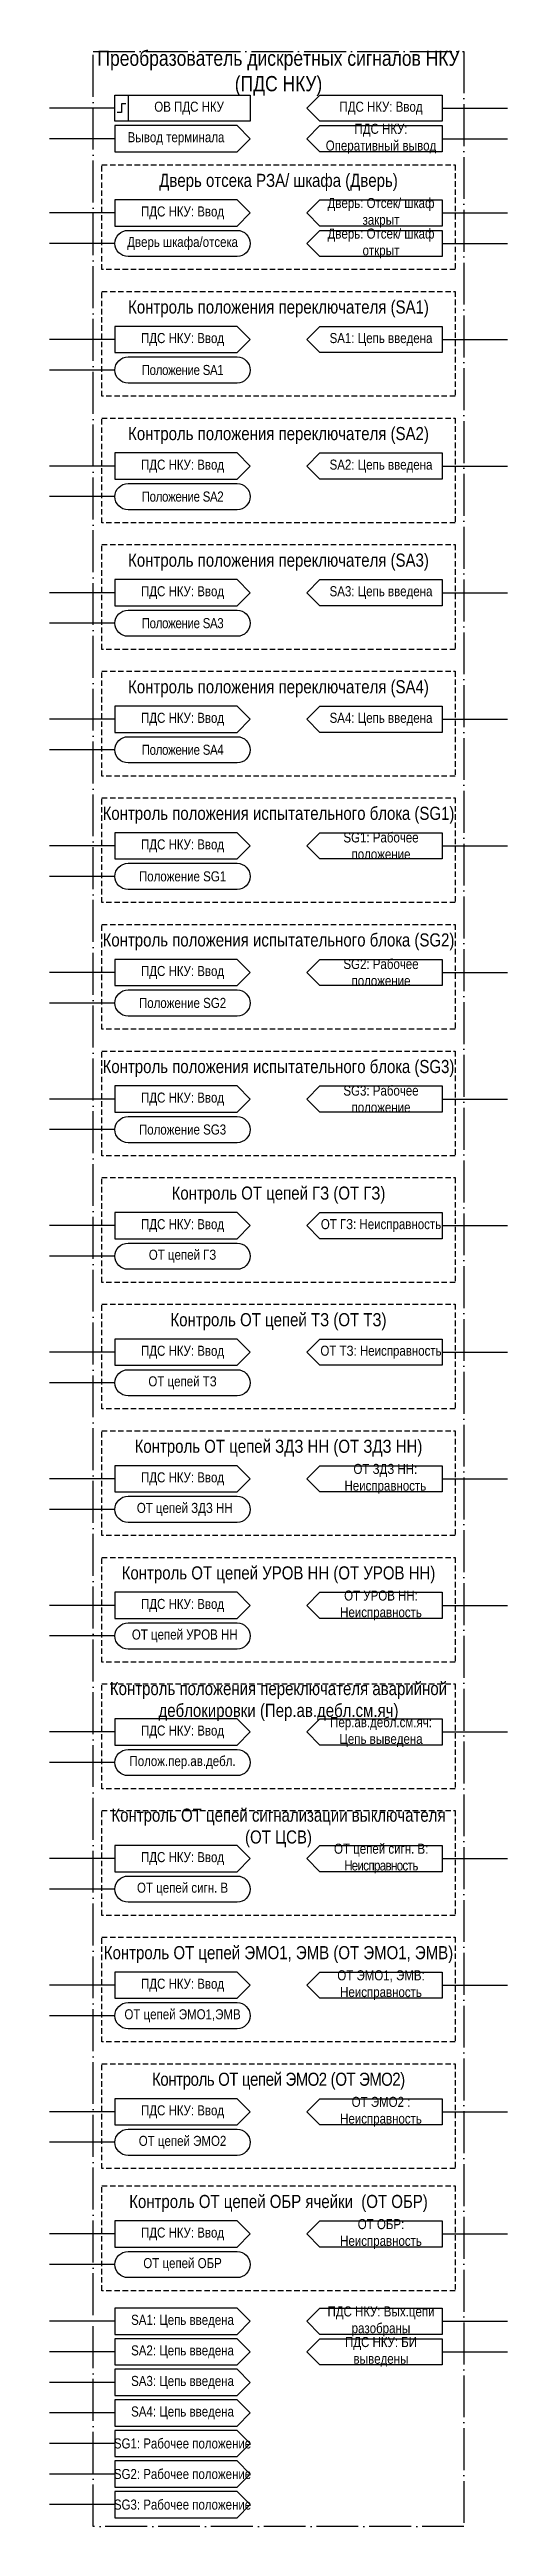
# Model space of a CAD drawing. Header units: millimetres. Extents: x -10 to 319, y 0 to 688.
# Drawn here: x 214 to 319, y 81 to 648 of the extents above; entities that cross this region are included whole.
import ezdxf

# ---------------------------------------------------------------- set-up
doc = ezdxf.new("R2010")
doc.units = ezdxf.units.MM
doc.linetypes.add('ACAD_ISO04W100', pattern=[30, 24, -3, 0, -3])
doc.linetypes.add('штриховая2', pattern=[0.375, 0.25, -0.125])
doc.layers.add('TEXT', color=7, linetype='Continuous', lineweight=25)
doc.styles.add('2.5_Gost_RD', font='ARIALN.TTF', dxfattribs={"height": 2.5})
doc.styles.add('3.5_Gost_RD', font='ARIALN.TTF', dxfattribs={"height": 3.5})

msp = doc.modelspace()

# ---------------------------------------------------------------- texts
at = {"color": 30, "ltscale": 100, "attachment_point": 5, "style": '3.5_Gost_RD'}
for s, insert, char_height, width in [('Преобразователь дискретных сигналов НКУ (ПДС НКУ)', (266.5, 643), 3.5, 85), ('Дверь отсека РЗА/ шкафа (Дверь)', (266.5, 618), 3, 81), ('Контроль положения переключателя (SA1)', (266.5, 589), 3, 81), ('Контроль положения переключателя (SA2)', (266.5, 560), 3, 81), ('Контроль положения переключателя (SA3)', (266.5, 531), 3, 81), ('Контроль положения переключателя (SA4)', (266.5, 502), 3, 81), ('Контроль положения испытательного блока (SG1)', (266.5, 473), 3, 81), ('Контроль положения испытательного блока (SG2)', (266.5, 444), 3, 81), ('Контроль положения испытательного блока (SG3)', (266.5, 415), 3, 81), ('Контроль ОТ цепей ГЗ (ОТ ГЗ)', (266.5, 386), 3, 81), ('Контроль ОТ цепей ТЗ (ОТ ТЗ)', (266.5, 357), 3, 81), ('Контроль ОТ цепей ЗДЗ НН (ОТ ЗДЗ НН)', (266.5, 328), 3, 81), ('Контроль ОТ цепей УРОВ НН (ОТ УРОВ НН)', (266.5, 299), 3, 81), ('Контроль положения переключателя аварийной деблокировки (Пер.ав.дебл.см.яч)', (266.5, 270), 3, 81), ('Контроль ОТ цепей сигнализации выключателя (ОТ ЦСВ)', (266.5, 241), 3, 81), ('Контроль ОТ цепей ЭМО1, ЭМВ (ОТ ЭМО1, ЭМВ)', (266.5, 212), 3, 81), ('{\\T0.95;Контроль ОТ цепей ЭМО2 (ОТ ЭМО2)}', (266.5, 183), 3, 81), ('Контроль ОТ цепей ОБР ячейки  (ОТ ОБР) ', (266.5, 155), 3, 81)]:
    msp.add_mtext(s, dxfattribs=dict(at, insert=insert, char_height=char_height, width=width))
at = {"color": 0, "ltscale": 100, "char_height": 2.3, "width": 28, "attachment_point": 5, "style": '2.5_Gost_RD'}
for s, insert in [('{\\C256;ОВ ПДС НКУ}', (246, 635)), ('{\\C256;Вывод терминала}', (243, 628))]:
    msp.add_mtext(s, dxfattribs=dict(at, insert=insert))
at = {"ltscale": 100, "char_height": 2.3, "attachment_point": 5, "style": '2.5_Gost_RD'}
for s, insert, width in [('ПДС НКУ: Ввод', (290, 635), 28), ('ПДС НКУ: Оперативный вывод', (290, 628), 28), ('Дверь: Отсек/ шкаф закрыт', (290, 611), 28), ('ПДС НКУ: Ввод', (244.5, 611), 31), ('Дверь: Отсек/ шкаф открыт', (290, 604), 28), ('ПДС НКУ: Ввод', (244.5, 582), 31), ('SA1: Цепь введена', (290, 582), 28), ('ПДС НКУ: Ввод', (244.5, 553), 31), ('SA2: Цепь введена', (290, 553), 28), ('ПДС НКУ: Ввод', (244.5, 524), 31), ('SA3: Цепь введена', (290, 524), 28), ('ПДС НКУ: Ввод', (244.5, 495), 31), ('SA4: Цепь введена', (290, 495), 28), ('ПДС НКУ: Ввод', (244.5, 466), 31), ('SG1: Рабочее положение', (290, 466), 28), ('ПДС НКУ: Ввод', (244.5, 437), 31), ('SG2: Рабочее положение', (290, 437), 28), ('ПДС НКУ: Ввод', (244.5, 408), 31), ('SG3: Рабочее положение', (290, 408), 28), ('ПДС НКУ: Ввод', (244.5, 379), 31), ('ОТ ГЗ: Неисправность', (290, 379), 28), ('ПДС НКУ: Ввод', (244.5, 350), 31), ('ОТ ТЗ: Неисправность', (290, 350), 28), ('ОТ ЗДЗ НН: Неисправность', (291, 321), 28), ('ПДС НКУ: Ввод', (244.5, 321), 31), ('ОТ цепей ЗДЗ НН', (245, 314), 31), ('ОТ УРОВ НН: Неисправность', (290, 292), 28), ('ПДС НКУ: Ввод', (244.5, 292), 31), ('ОТ цепей УРОВ НН', (245, 285), 31), ('ПДС НКУ: Ввод', (244.5, 263), 31), ('Пер.ав.дебл.см.яч: Цепь выведена', (290, 263), 28), ('ПДС НКУ: Ввод', (244.5, 234), 31), ('ОТ цепей сигн. В{\\T0.9;: Неисправность }', (290, 234), 28), ('ПДС НКУ: Ввод', (244.5, 205), 31), ('ОТ ЭМО1, ЭМВ: Неисправность', (290, 205), 28), ('ПДС НКУ: Ввод', (244.5, 176), 31), ('ОТ ЭМО2 : Неисправность', (290, 176), 28), ('ПДС НКУ: Ввод', (244.5, 148), 31), ('ОТ ОБР: Неисправность ', (290, 148), 28), ('ПДС НКУ: Вых.цепи разобраны', (290, 128), 28), ('SA1: Цепь введена', (244.5, 128), 31), ('SA2: Цепь введена', (244.5, 121), 31), ('ПДС НКУ: БИ выведены', (290, 121), 28), ('SA3: Цепь введена', (244.5, 114), 31), ('SA4: Цепь введена', (244.5, 107), 31), ('SG1: Рабочее положение', (244.5, 100), 31), ('SG2: Рабочее положение', (244.5, 93), 31), ('SG3: Рабочее положение', (244.5, 86), 31)]:
    msp.add_mtext(s, dxfattribs=dict(at, insert=insert, width=width))
at = {"layer": 'TEXT', "ltscale": 100, "char_height": 2.3, "width": 31, "attachment_point": 5, "style": '2.5_Gost_RD'}
for s, insert in [('Дверь шкафа/отсека', (244.5, 604)), ('{\\T0.95;Положение SA1}', (244.5, 575)), ('{\\T0.95;Положение SA2}', (244.5, 546)), ('{\\T0.95;Положение SA3}', (244.5, 517)), ('{\\T0.95;Положение SA4}', (244.5, 488)), ('Положение SG1', (244.5, 459)), ('Положение SG2', (244.5, 430)), ('Положение SG3', (244.5, 401)), ('ОТ цепей ГЗ', (244.5, 372)), ('ОТ цепей ТЗ', (244.5, 343)), ('Полож.пер.ав.дебл.', (244.5, 256)), ('\\pt11.5;ОТ цепей сигн. В', (244.5, 227)), ('ОТ цепей ЭМО1,ЭМВ', (244.5, 198)), ('ОТ цепей ЭМО2', (244.5, 169)), ('ОТ цепей ОБР', (244.5, 141))]:
    msp.add_mtext(s, dxfattribs=dict(at, insert=insert))

# ---------------------------------------------------------------- linework, layer by layer
at = {"ltscale": 100}
for p, q in [((229, 635), (214, 635)), ((304, 635), (319, 635)), ((229, 628), (214, 628)), ((304, 628), (319, 628)), ((229, 611), (214, 611)), ((304, 611), (319, 611)), ((229, 604), (214, 604)), ((304, 604), (319, 604)), ((229, 582), (214, 582)), ((304, 582), (319, 582)), ((229, 575), (214, 575)), ((229, 553), (214, 553)), ((304, 553), (319, 553)), ((229, 546), (214, 546)), ((229, 524), (214, 524)), ((304, 524), (319, 524)), ((229, 517), (214, 517)), ((229, 495), (214, 495)), ((304, 495), (319, 495)), ((229, 488), (214, 488)), ((229, 466), (214, 466)), ((304, 466), (319, 466)), ((229, 459), (214, 459)), ((229, 437), (214, 437)), ((304, 437), (319, 437)), ((229, 430), (214, 430)), ((229, 408), (214, 408)), ((304, 408), (319, 408)), ((229, 401), (214, 401)), ((229, 379), (214, 379)), ((304, 379), (319, 379)), ((229, 372), (214, 372)), ((229, 350), (214, 350)), ((304, 350), (319, 350)), ((229, 343), (214, 343)), ((229, 321), (214, 321)), ((304, 321), (319, 321)), ((229, 314), (214, 314)), ((229, 292), (214, 292)), ((304, 292), (319, 292)), ((229, 285), (214, 285)), ((229, 263), (214, 263)), ((304, 263), (319, 263)), ((229, 256), (214, 256)), ((229, 234), (214, 234)), ((304, 234), (319, 234)), ((229, 227), (214, 227)), ((229, 205), (214, 205)), ((304, 205), (319, 205)), ((229, 198), (214, 198)), ((229, 176), (214, 176)), ((304, 176), (319, 176)), ((229, 169), (214, 169)), ((229, 148), (214, 148)), ((304, 148), (319, 148)), ((229, 141), (214, 141)), ((229, 128), (214, 128)), ((304, 128), (319, 128)), ((229, 121), (214, 121)), ((304, 121), (319, 121)), ((229, 114), (214, 114)), ((229, 107), (214, 107)), ((229, 100), (214, 100)), ((229, 93), (214, 93)), ((229, 86), (214, 86))]:
    msp.add_line(p, q, dxfattribs=at)
at = {"color": 251, "linetype": 'ACAD_ISO04W100', "lineweight": 30, "ltscale": 0.4, "true_color": 0x58595b}
msp.add_lwpolyline([(224, 648), (309, 648), (309, 81), (224, 81)], close=True, dxfattribs=at)
at = {"ltscale": 100}
for points in [[(229, 638), (260, 638), (260, 632), (229, 632)], [(229, 638), (232, 638), (232, 632), (229, 632)], [(229, 631), (229, 625), (257, 625), (260, 628), (257, 631)], [(229, 614), (229, 608), (257, 608), (260, 611), (257, 614)], [(304, 608), (276, 608), (273, 611), (276, 614), (304, 614)], [(276, 607), (304, 607), (304, 601), (276, 601), (273, 604)], [(229, 585), (229, 579), (257, 579), (260, 582), (257, 585)], [(304, 579), (276, 579), (273, 582), (276, 585), (304, 585)], [(229, 556), (229, 550), (257, 550), (260, 553), (257, 556)], [(304, 550), (276, 550), (273, 553), (276, 556), (304, 556)], [(229, 527), (229, 521), (257, 521), (260, 524), (257, 527)], [(304, 521), (276, 521), (273, 524), (276, 527), (304, 527)], [(229, 498), (229, 492), (257, 492), (260, 495), (257, 498)], [(304, 492), (276, 492), (273, 495), (276, 498), (304, 498)], [(229, 469), (229, 463), (257, 463), (260, 466), (257, 469)], [(304, 463), (276, 463), (273, 466), (276, 469), (304, 469)], [(229, 440), (229, 434), (257, 434), (260, 437), (257, 440)], [(304, 434), (276, 434), (273, 437), (276, 440), (304, 440)], [(229, 411), (229, 405), (257, 405), (260, 408), (257, 411)], [(304, 405), (276, 405), (273, 408), (276, 411), (304, 411)], [(229, 382), (229, 376), (257, 376), (260, 379), (257, 382)], [(304, 376), (276, 376), (273, 379), (276, 382), (304, 382)], [(229, 353), (229, 347), (257, 347), (260, 350), (257, 353)], [(304, 347), (276, 347), (273, 350), (276, 353), (304, 353)], [(229, 324), (229, 318), (257, 318), (260, 321), (257, 324)], [(304, 318), (276, 318), (273, 321), (276, 324), (304, 324)], [(229, 295), (229, 289), (257, 289), (260, 292), (257, 295)], [(304, 289), (276, 289), (273, 292), (276, 295), (304, 295)], [(229, 266), (229, 260), (257, 260), (260, 263), (257, 266)], [(304, 260), (276, 260), (273, 263), (276, 266), (304, 266)], [(229, 237), (229, 231), (257, 231), (260, 234), (257, 237)], [(304, 231), (276, 231), (273, 234), (276, 237), (304, 237)], [(229, 208), (229, 202), (257, 202), (260, 205), (257, 208)], [(304, 202), (276, 202), (273, 205), (276, 208), (304, 208)], [(229, 179), (229, 173), (257, 173), (260, 176), (257, 179)], [(304, 173), (276, 173), (273, 176), (276, 179), (304, 179)], [(229, 151), (229, 145), (257, 145), (260, 148), (257, 151)], [(304, 145), (276, 145), (273, 148), (276, 151), (304, 151)], [(229, 131), (229, 125), (257, 125), (260, 128), (257, 131)], [(229, 124), (229, 118), (257, 118), (260, 121), (257, 124)], [(229, 117), (229, 111), (257, 111), (260, 114), (257, 117)], [(229, 110), (229, 104), (257, 104), (260, 107), (257, 110)], [(229, 103), (229, 97), (257, 97), (260, 100), (257, 103)], [(229, 96), (229, 90), (257, 90), (260, 93), (257, 96)], [(229, 89), (229, 83), (257, 83), (260, 86), (257, 89)]]:
    msp.add_lwpolyline(points, close=True, dxfattribs=at)
at = {"lineweight": 30, "ltscale": 100}
msp.add_lwpolyline([(231.5, 636), (230.5, 636), (230.5, 634), (229.5, 634)], dxfattribs=at)
at = {"ltscale": 100}
for points in [[(273, 635), (276, 638), (304, 638), (304, 632), (276, 632), (273, 635)], [(273, 628), (276, 631), (304, 631), (304, 625), (276, 625), (273, 628)], [(273, 128), (276, 131), (304, 131), (304, 125), (276, 125), (273, 128)], [(273, 121), (276, 124), (304, 124), (304, 118), (276, 118), (273, 121)]]:
    msp.add_lwpolyline(points, dxfattribs=at)
at = {"linetype": 'штриховая2', "ltscale": 5}
for points in [[(226, 622), (307, 622), (307, 598), (226, 598)], [(226, 593), (307, 593), (307, 569), (226, 569)], [(226, 564), (307, 564), (307, 540), (226, 540)], [(226, 535), (307, 535), (307, 511), (226, 511)], [(226, 506), (307, 506), (307, 482), (226, 482)], [(226, 477), (307, 477), (307, 453), (226, 453)], [(226, 448), (307, 448), (307, 424), (226, 424)], [(226, 419), (307, 419), (307, 395), (226, 395)], [(226, 390), (307, 390), (307, 366), (226, 366)], [(226, 361), (307, 361), (307, 337), (226, 337)], [(226, 332), (307, 332), (307, 308), (226, 308)], [(226, 303), (307, 303), (307, 279), (226, 279)], [(226, 274), (307, 274), (307, 250), (226, 250)], [(226, 245), (307, 245), (307, 221), (226, 221)], [(226, 216), (307, 216), (307, 192), (226, 192)], [(226, 187), (307, 187), (307, 163), (226, 163)], [(226, 159), (307, 159), (307, 135), (226, 135)]]:
    msp.add_lwpolyline(points, close=True, dxfattribs=at)
at = {"ltscale": 100}
for points in [[(232, 601, -1), (232, 607), (257, 607, -1), (257, 601)], [(232, 572, -1), (232, 578), (257, 578, -1), (257, 572)], [(232, 543, -1), (232, 549), (257, 549, -1), (257, 543)], [(232, 514, -1), (232, 520), (257, 520, -1), (257, 514)], [(232, 485, -1), (232, 491), (257, 491, -1), (257, 485)], [(232, 456, -1), (232, 462), (257, 462, -1), (257, 456)], [(232, 427, -1), (232, 433), (257, 433, -1), (257, 427)], [(232, 398, -1), (232, 404), (257, 404, -1), (257, 398)], [(232, 369, -1), (232, 375), (257, 375, -1), (257, 369)], [(232, 340, -1), (232, 346), (257, 346, -1), (257, 340)], [(232, 311, -1), (232, 317), (257, 317, -1), (257, 311)], [(232, 282, -1), (232, 288), (257, 288, -1), (257, 282)], [(232, 253, -1), (232, 259), (257, 259, -1), (257, 253)], [(232, 224, -1), (232, 230), (257, 230, -1), (257, 224)], [(232, 195, -1), (232, 201), (257, 201, -1), (257, 195)], [(232, 166, -1), (232, 172), (257, 172, -1), (257, 166)], [(232, 138, -1), (232, 144), (257, 144, -1), (257, 138)]]:
    msp.add_lwpolyline(points, format="xyb", close=True, dxfattribs=at)

msp.set_redraw_order([(e.dxf.handle, doc.entitydb.next_handle()) for e in msp.query("TEXT MTEXT ATTDEF DIMENSION ARC_DIMENSION")])  # texts and dimensions are drawn at this point

doc.saveas('drawing.dxf')
